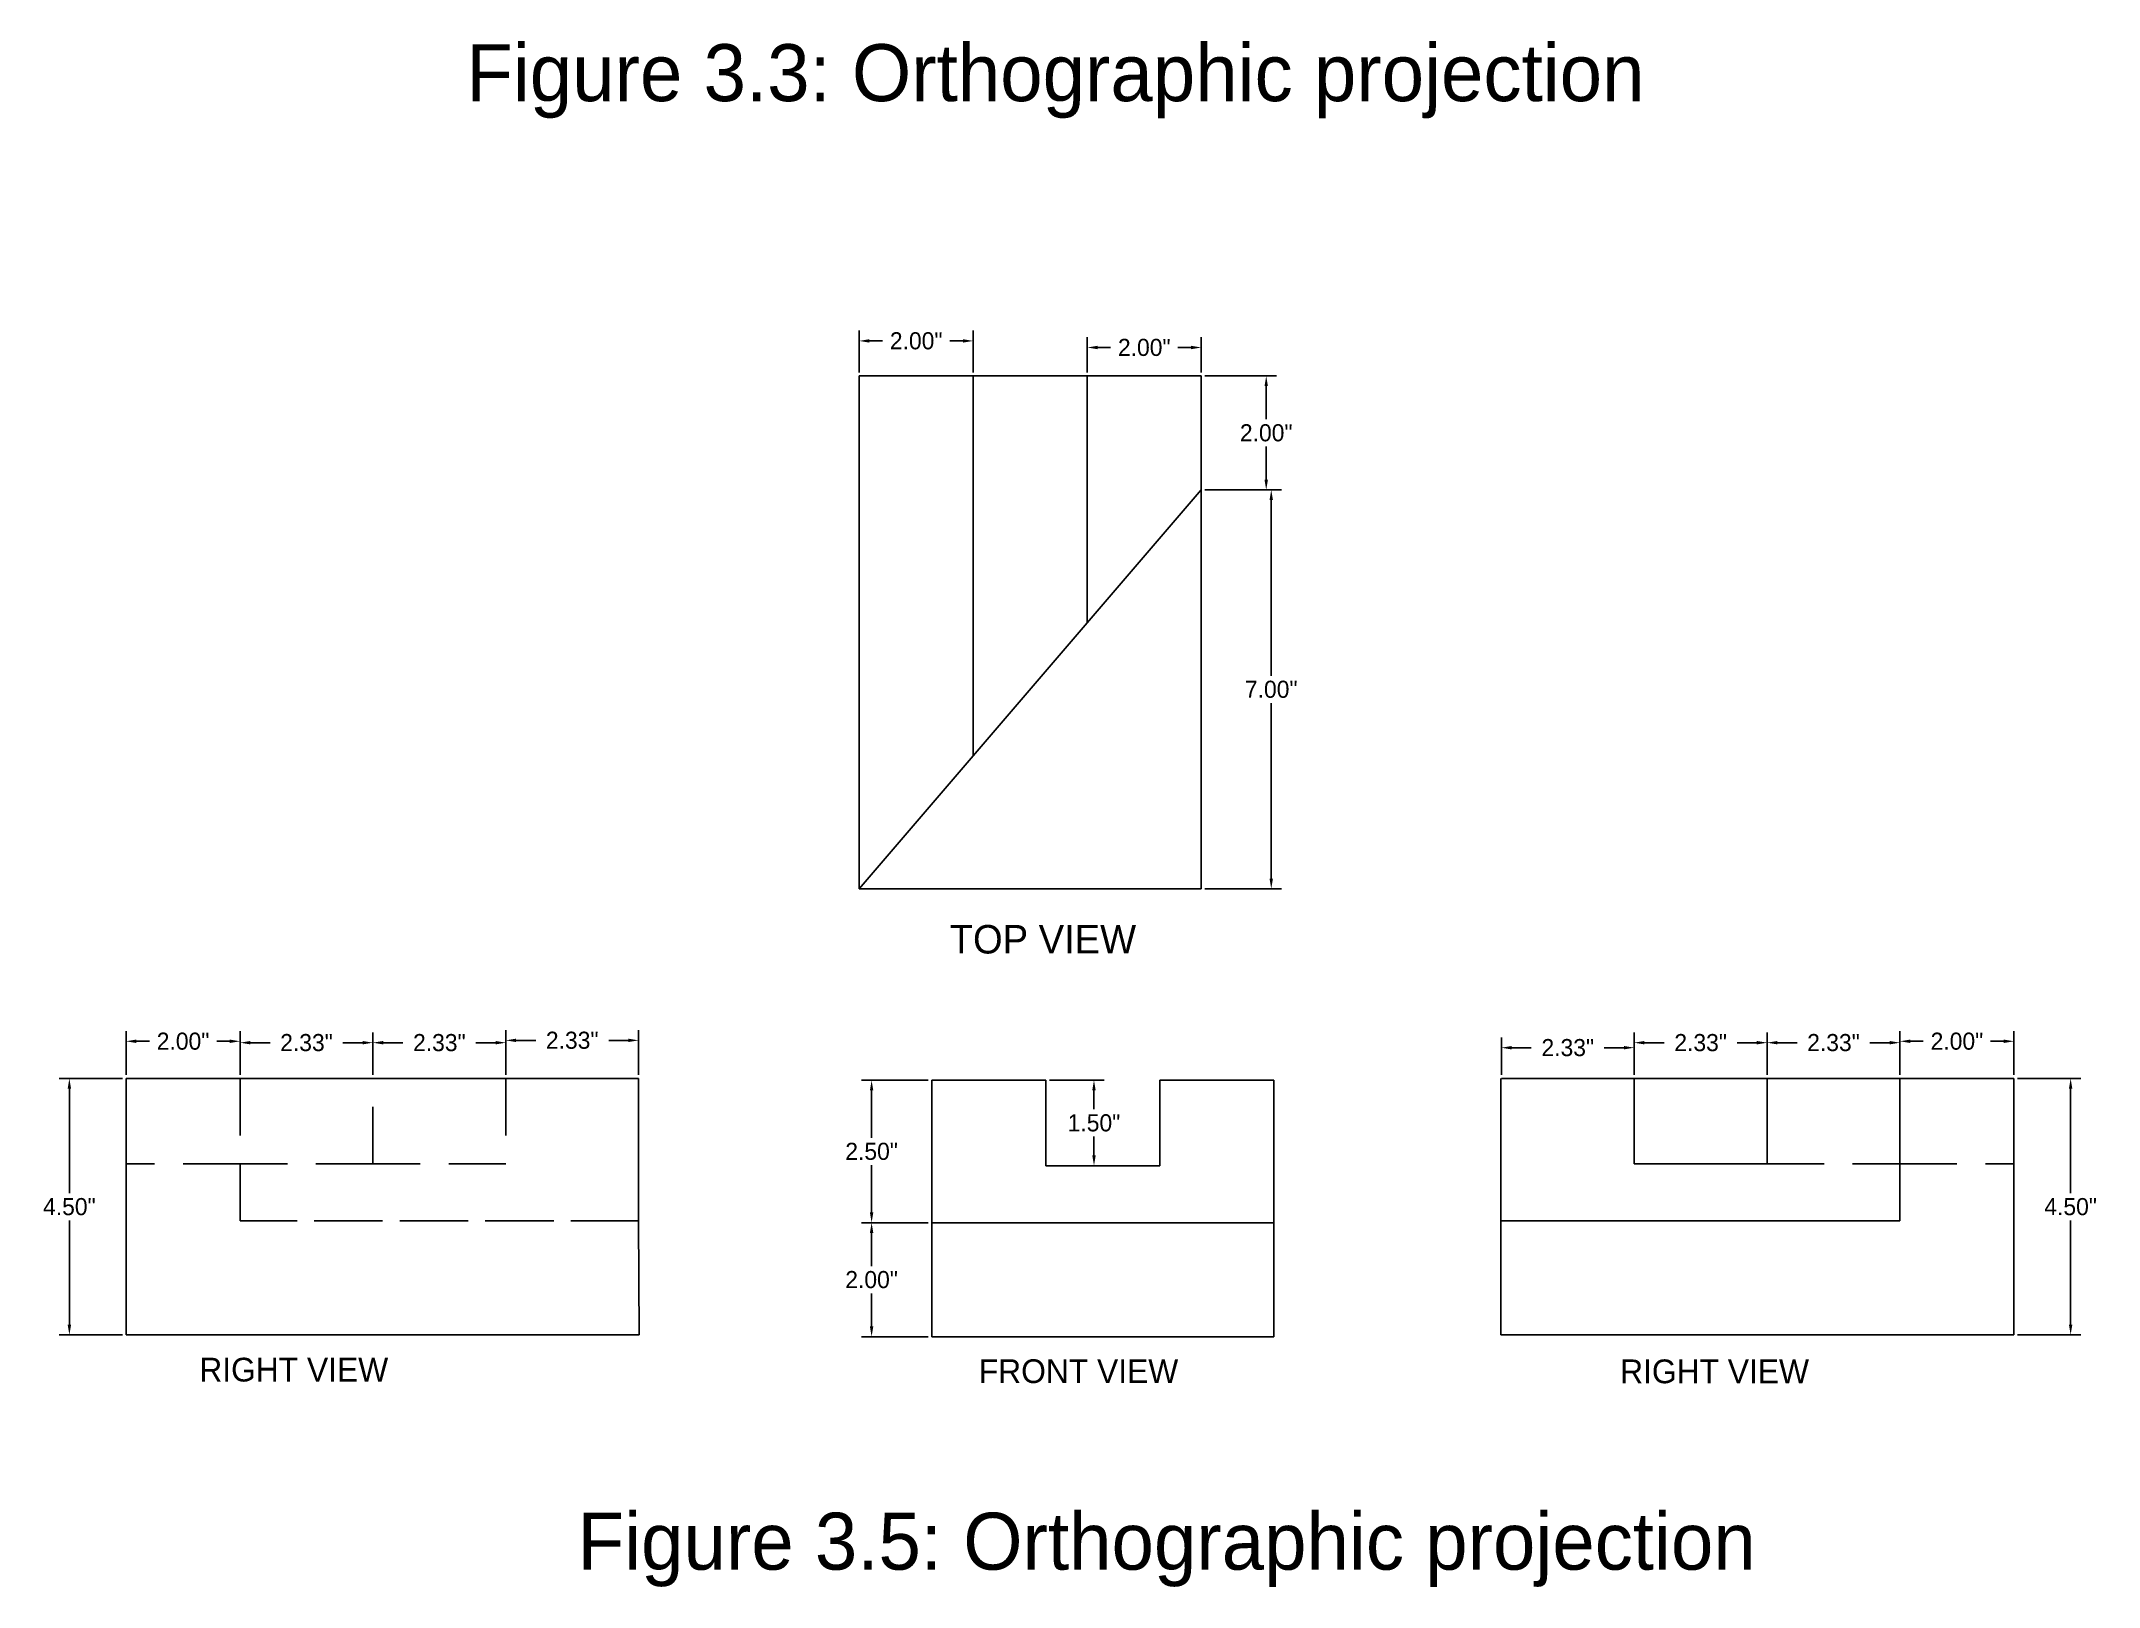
# Model space of a CAD drawing. Header units: inches. Extents: x 4 to 531, y -296 to 303.
# Drawn here: x 47.45 to 83.54, y 81.96 to 109.08 of the extents above; entities that cross this region are included whole.
import ezdxf

# ---------------------------------------------------------------- set-up
doc = ezdxf.new("R2010")
doc.units = ezdxf.units.IN
doc.header["$MEASUREMENT"] = 0
for name, pattern in [('ACAD_ISO02W100', [15, 12, -3]), ('ACAD_ISO03W100', [30, 12, -18]), ('DASHEDX2', [1.5, 1, -0.5])]:
    doc.linetypes.add(name, pattern=pattern)
doc.dimstyles.new('DimInches', dxfattribs={"dimtxt": 0.3, "dimasz": 0.18, "dimexe": 0.18, "dimexo": 0.0625, "dimgap": 0.09, "dimtad": 0, "dimtih": 1, "dimtoh": 1, "dimzin": 0, "dimdsep": 46, "dimlunit": 3, "dimtxsty": 'Standard', "dimcen": 0.09, "dimclrt": 2, "dimadec": 0, "dimazin": 0, "dimtfac": 1, "dimtofl": 0, "dimtmove": 0, "dimatfit": 3, "dimfxl": 1, "dimtolj": 1, "dimtzin": 0, "dimarcsym": 0})

msp = doc.modelspace()

# ---------------------------------------------------------------- texts
for s, insert, char_height, width, attachment_point in [('Figure 3.3: Orthographic projection', (65.235, 109.022), 1, 33.07097, 2), ('TOP VIEW', (63.382, 93.568), 0.5, 4.77885, 1), ('RIGHT VIEW', (50.221, 85.975), 0.4167, 4.07152, 1), ('FRONT VIEW', (63.892, 85.948), 0.4167, 4.48736, 1), ('RIGHT VIEW', (75.14, 85.945), 0.4167, 4.07152, 1), ('Figure 3.5: Orthographic projection', (67.187, 83.257), 1, 33.07097, 2)]:
    msp.add_mtext(s, dxfattribs=dict(insert=insert, char_height=char_height, width=width, attachment_point=attachment_point))

# ---------------------------------------------------------------- blocks, each defined once
blk = doc.blocks.new('*D183')
at = {"color": 0, "lineweight": -2}
for p, q in [((61.794, 103.264), (61.794, 103.996)), ((63.794, 103.264), (63.794, 103.996)), ((61.974, 103.816), (62.204, 103.816)), ((63.614, 103.816), (63.384, 103.816))]:
    blk.add_line(p, q, dxfattribs=at)
at = {"color": 0}
for points in [[(61.974, 103.846), (61.974, 103.786), (61.794, 103.816)], [(63.614, 103.846), (63.614, 103.786), (63.794, 103.816)]]:
    blk.add_solid(points, dxfattribs=at)
at = {"layer": 'Defpoints', "color": 0}
for p in [(63.794, 103.816), (61.794, 103.202), (63.794, 103.202)]:
    blk.add_point(p, dxfattribs=at)
at = {"color": 2, "insert": (62.794, 103.816), "char_height": 0.3, "attachment_point": 5}
blk.add_mtext('\\A1;2.00"', dxfattribs=at)
blk = doc.blocks.new('*D184')
at = {"color": 0, "lineweight": -2}
for p, q in [((65.794, 103.264), (65.794, 103.88)), ((65.974, 103.7), (66.204, 103.7)), ((67.614, 103.7), (67.384, 103.7)), ((67.794, 103.264), (67.794, 103.88))]:
    blk.add_line(p, q, dxfattribs=at)
at = {"color": 0}
for points in [[(65.974, 103.73), (65.974, 103.67), (65.794, 103.7)], [(67.614, 103.73), (67.614, 103.67), (67.794, 103.7)]]:
    blk.add_solid(points, dxfattribs=at)
at = {"layer": 'Defpoints', "color": 0}
for p in [(67.794, 103.7), (65.794, 103.202), (67.794, 103.202)]:
    blk.add_point(p, dxfattribs=at)
at = {"color": 2, "insert": (66.794, 103.7), "char_height": 0.3, "attachment_point": 5}
blk.add_mtext('\\A1;2.00"', dxfattribs=at)
blk = doc.blocks.new('*D185')
at = {"color": 0, "lineweight": -2}
for p, q in [((67.857, 103.202), (69.113, 103.202)), ((68.933, 103.022), (68.933, 102.442)), ((68.933, 101.382), (68.933, 101.962)), ((67.857, 101.202), (69.113, 101.202))]:
    blk.add_line(p, q, dxfattribs=at)
at = {"color": 0}
for points in [[(68.903, 103.022), (68.963, 103.022), (68.933, 103.202)], [(68.903, 101.382), (68.963, 101.382), (68.933, 101.202)]]:
    blk.add_solid(points, dxfattribs=at)
at = {"layer": 'Defpoints', "color": 0}
for p in [(67.794, 103.202), (67.794, 101.202), (68.933, 101.202)]:
    blk.add_point(p, dxfattribs=at)
at = {"color": 2, "insert": (68.933, 102.202), "char_height": 0.3, "attachment_point": 5}
blk.add_mtext('\\A1;2.00"', dxfattribs=at)
blk = doc.blocks.new('*D186')
at = {"color": 0, "lineweight": -2}
for p, q in [((67.857, 101.202), (69.201, 101.202)), ((69.021, 101.022), (69.021, 97.942)), ((69.021, 94.382), (69.021, 97.462)), ((67.857, 94.202), (69.201, 94.202))]:
    blk.add_line(p, q, dxfattribs=at)
at = {"color": 0}
for points in [[(68.991, 101.022), (69.051, 101.022), (69.021, 101.202)], [(68.991, 94.382), (69.051, 94.382), (69.021, 94.202)]]:
    blk.add_solid(points, dxfattribs=at)
at = {"layer": 'Defpoints', "color": 0}
for p in [(67.794, 101.202), (67.794, 94.202), (69.021, 94.202)]:
    blk.add_point(p, dxfattribs=at)
at = {"color": 2, "insert": (69.021, 97.702), "char_height": 0.3, "attachment_point": 5}
blk.add_mtext('\\A1;7.00"', dxfattribs=at)
blk = doc.blocks.new('*D188')
at = {"color": 0, "lineweight": -2}
for p, q in [((65.13, 90.845), (66.092, 90.845)), ((65.912, 90.665), (65.912, 90.335)), ((65.912, 89.525), (65.912, 89.855)), ((65.13, 89.345), (66.092, 89.345))]:
    blk.add_line(p, q, dxfattribs=at)
at = {"color": 0}
for points in [[(65.882, 90.665), (65.942, 90.665), (65.912, 90.845)], [(65.882, 89.525), (65.942, 89.525), (65.912, 89.345)]]:
    blk.add_solid(points, dxfattribs=at)
at = {"layer": 'Defpoints', "color": 0}
for p in [(65.067, 90.845), (65.067, 89.345), (65.912, 89.345)]:
    blk.add_point(p, dxfattribs=at)
at = {"color": 2, "insert": (65.912, 90.095), "char_height": 0.3, "attachment_point": 5}
blk.add_mtext('\\A1;1.50"', dxfattribs=at)
blk = doc.blocks.new('*D189')
at = {"color": 0, "lineweight": -2}
for p, q in [((63.005, 90.845), (61.832, 90.845)), ((62.012, 90.665), (62.012, 89.835)), ((62.012, 88.525), (62.012, 89.355)), ((63.005, 88.345), (61.832, 88.345))]:
    blk.add_line(p, q, dxfattribs=at)
at = {"color": 0}
for points in [[(61.982, 90.665), (62.042, 90.665), (62.012, 90.845)], [(61.982, 88.525), (62.042, 88.525), (62.012, 88.345)]]:
    blk.add_solid(points, dxfattribs=at)
at = {"layer": 'Defpoints', "color": 0}
for p in [(63.067, 90.845), (62.012, 88.345), (63.067, 88.345)]:
    blk.add_point(p, dxfattribs=at)
at = {"color": 2, "insert": (62.012, 89.595), "char_height": 0.3, "attachment_point": 5}
blk.add_mtext('\\A1;2.50"', dxfattribs=at)
blk = doc.blocks.new('*D190')
at = {"color": 0, "lineweight": -2}
for p, q in [((62.942, 88.345), (61.832, 88.345)), ((62.012, 88.165), (62.012, 87.585)), ((62.012, 86.525), (62.012, 87.105)), ((63.005, 86.345), (61.832, 86.345))]:
    blk.add_line(p, q, dxfattribs=at)
at = {"color": 0}
for points in [[(61.982, 88.165), (62.042, 88.165), (62.012, 88.345)], [(61.982, 86.525), (62.042, 86.525), (62.012, 86.345)]]:
    blk.add_solid(points, dxfattribs=at)
at = {"layer": 'Defpoints', "color": 0}
for p in [(62.012, 88.345), (63.005, 88.345), (63.067, 86.345)]:
    blk.add_point(p, dxfattribs=at)
at = {"color": 2, "insert": (62.012, 87.345), "char_height": 0.3, "attachment_point": 5}
blk.add_mtext('\\A1;2.00"', dxfattribs=at)
blk = doc.blocks.new('*D193')
at = {"color": 0, "linetype": 'ACAD_ISO03W100', "lineweight": -2}
for p, q in [((75.387, 90.938), (75.387, 91.683)), ((77.717, 90.938), (77.717, 91.683)), ((75.567, 91.503), (75.912, 91.503)), ((77.537, 91.503), (77.192, 91.503))]:
    blk.add_line(p, q, dxfattribs=at)
at = {"color": 0, "linetype": 'ACAD_ISO03W100'}
for points in [[(75.567, 91.533), (75.567, 91.473), (75.387, 91.503)], [(77.537, 91.533), (77.537, 91.473), (77.717, 91.503)]]:
    blk.add_solid(points, dxfattribs=at)
at = {"layer": 'Defpoints', "color": 0, "linetype": 'ACAD_ISO03W100'}
for p in [(77.717, 91.503), (75.387, 90.875), (77.717, 90.875)]:
    blk.add_point(p, dxfattribs=at)
at = {"color": 2, "linetype": 'ACAD_ISO03W100', "insert": (76.552, 91.503), "char_height": 0.3, "attachment_point": 5}
blk.add_mtext('\\A1;2.33"', dxfattribs=at)
blk = doc.blocks.new('*D194')
at = {"color": 0, "linetype": 'ACAD_ISO03W100', "lineweight": -2}
for p, q in [((77.717, 90.938), (77.717, 91.683)), ((80.047, 90.938), (80.047, 91.683)), ((77.897, 91.503), (78.242, 91.503)), ((79.867, 91.503), (79.522, 91.503))]:
    blk.add_line(p, q, dxfattribs=at)
at = {"color": 0, "linetype": 'ACAD_ISO03W100'}
for points in [[(77.897, 91.533), (77.897, 91.473), (77.717, 91.503)], [(79.867, 91.533), (79.867, 91.473), (80.047, 91.503)]]:
    blk.add_solid(points, dxfattribs=at)
at = {"layer": 'Defpoints', "color": 0, "linetype": 'ACAD_ISO03W100'}
for p in [(80.047, 91.503), (77.717, 90.875), (80.047, 90.875)]:
    blk.add_point(p, dxfattribs=at)
at = {"color": 2, "linetype": 'ACAD_ISO03W100', "insert": (78.882, 91.503), "char_height": 0.3, "attachment_point": 5}
blk.add_mtext('\\A1;2.33"', dxfattribs=at)
blk = doc.blocks.new('*D195')
at = {"color": 0, "linetype": 'ACAD_ISO03W100', "lineweight": -2}
for p, q in [((80.047, 90.938), (80.047, 91.708)), ((82.047, 90.938), (82.047, 91.708)), ((80.227, 91.528), (80.457, 91.528)), ((81.867, 91.528), (81.637, 91.528))]:
    blk.add_line(p, q, dxfattribs=at)
at = {"color": 0, "linetype": 'ACAD_ISO03W100'}
for points in [[(80.227, 91.558), (80.227, 91.498), (80.047, 91.528)], [(81.867, 91.558), (81.867, 91.498), (82.047, 91.528)]]:
    blk.add_solid(points, dxfattribs=at)
at = {"layer": 'Defpoints', "color": 0, "linetype": 'ACAD_ISO03W100'}
for p in [(82.047, 91.528), (80.047, 90.875), (82.047, 90.875)]:
    blk.add_point(p, dxfattribs=at)
at = {"color": 2, "linetype": 'ACAD_ISO03W100', "insert": (81.047, 91.528), "char_height": 0.3, "attachment_point": 5}
blk.add_mtext('\\A1;2.00"', dxfattribs=at)
blk = doc.blocks.new('*D196')
at = {"color": 0, "lineweight": -2}
for p, q in [((82.11, 90.875), (83.221, 90.875)), ((83.041, 90.695), (83.041, 88.865)), ((83.041, 86.555), (83.041, 88.385)), ((82.11, 86.375), (83.221, 86.375))]:
    blk.add_line(p, q, dxfattribs=at)
at = {"color": 0}
for points in [[(83.011, 90.695), (83.071, 90.695), (83.041, 90.875)], [(83.011, 86.555), (83.071, 86.555), (83.041, 86.375)]]:
    blk.add_solid(points, dxfattribs=at)
at = {"layer": 'Defpoints', "color": 0}
for p in [(82.047, 90.875), (82.047, 86.375), (83.041, 86.375)]:
    blk.add_point(p, dxfattribs=at)
at = {"color": 2, "insert": (83.041, 88.625), "char_height": 0.3, "attachment_point": 5}
blk.add_mtext('\\A1;4.50"', dxfattribs=at)
blk = doc.blocks.new('*D198')
at = {"color": 0, "linetype": 'ACAD_ISO03W100', "lineweight": -2}
for p, q in [((53.266, 90.938), (53.266, 91.683)), ((55.596, 90.938), (55.596, 91.683)), ((53.446, 91.503), (53.791, 91.503)), ((55.416, 91.503), (55.071, 91.503))]:
    blk.add_line(p, q, dxfattribs=at)
at = {"color": 0, "linetype": 'ACAD_ISO03W100'}
for points in [[(53.446, 91.533), (53.446, 91.473), (53.266, 91.503)], [(55.416, 91.533), (55.416, 91.473), (55.596, 91.503)]]:
    blk.add_solid(points, dxfattribs=at)
at = {"layer": 'Defpoints', "color": 0, "linetype": 'ACAD_ISO03W100'}
for p in [(53.266, 91.503), (53.266, 90.875), (55.596, 90.875)]:
    blk.add_point(p, dxfattribs=at)
at = {"color": 2, "linetype": 'ACAD_ISO03W100', "insert": (54.431, 91.503), "char_height": 0.3, "attachment_point": 5}
blk.add_mtext('\\A1;2.33"', dxfattribs=at)
blk = doc.blocks.new('*D199')
at = {"color": 0, "linetype": 'ByBlock', "lineweight": -2}
for p, q in [((50.936, 90.938), (50.936, 91.683)), ((53.266, 90.938), (53.266, 91.683)), ((51.116, 91.503), (51.461, 91.503)), ((53.086, 91.503), (52.741, 91.503))]:
    blk.add_line(p, q, dxfattribs=at)
at = {"color": 0, "linetype": 'ByBlock'}
for points in [[(51.116, 91.533), (51.116, 91.473), (50.936, 91.503)], [(53.086, 91.533), (53.086, 91.473), (53.266, 91.503)]]:
    blk.add_solid(points, dxfattribs=at)
at = {"layer": 'Defpoints', "color": 0, "linetype": 'ByBlock'}
for p in [(50.936, 91.503), (50.936, 90.875), (53.266, 90.875)]:
    blk.add_point(p, dxfattribs=at)
at = {"color": 2, "linetype": 'ByBlock', "insert": (52.101, 91.503), "char_height": 0.3, "attachment_point": 5}
blk.add_mtext('\\A1;2.33"', dxfattribs=at)
blk = doc.blocks.new('*D200')
at = {"color": 0, "linetype": 'ByBlock', "lineweight": -2}
for p, q in [((48.936, 90.938), (48.936, 91.708)), ((50.936, 90.938), (50.936, 91.708)), ((49.116, 91.528), (49.346, 91.528)), ((50.756, 91.528), (50.526, 91.528))]:
    blk.add_line(p, q, dxfattribs=at)
at = {"color": 0, "linetype": 'ByBlock'}
for points in [[(49.116, 91.558), (49.116, 91.498), (48.936, 91.528)], [(50.756, 91.558), (50.756, 91.498), (50.936, 91.528)]]:
    blk.add_solid(points, dxfattribs=at)
at = {"layer": 'Defpoints', "color": 0, "linetype": 'ByBlock'}
for p in [(48.936, 91.528), (48.936, 90.875), (50.936, 90.875)]:
    blk.add_point(p, dxfattribs=at)
at = {"color": 2, "linetype": 'ByBlock', "insert": (49.936, 91.528), "char_height": 0.3, "attachment_point": 5}
blk.add_mtext('\\A1;2.00"', dxfattribs=at)
blk = doc.blocks.new('*D201')
at = {"color": 0, "linetype": 'ByBlock', "lineweight": -2}
for p, q in [((48.873, 90.875), (47.762, 90.875)), ((47.942, 90.695), (47.942, 88.865)), ((47.942, 86.555), (47.942, 88.385)), ((48.873, 86.375), (47.762, 86.375))]:
    blk.add_line(p, q, dxfattribs=at)
at = {"color": 0, "linetype": 'ByBlock'}
for points in [[(47.912, 90.695), (47.972, 90.695), (47.942, 90.875)], [(47.912, 86.555), (47.972, 86.555), (47.942, 86.375)]]:
    blk.add_solid(points, dxfattribs=at)
at = {"layer": 'Defpoints', "color": 0, "linetype": 'ByBlock'}
for p in [(48.936, 90.875), (47.942, 86.375), (48.936, 86.375)]:
    blk.add_point(p, dxfattribs=at)
at = {"color": 2, "linetype": 'ByBlock', "insert": (47.942, 88.625), "char_height": 0.3, "attachment_point": 5}
blk.add_mtext('\\A1;4.50"', dxfattribs=at)
blk = doc.blocks.new('*D202')
at = {"color": 0, "linetype": 'ByBlock', "lineweight": -2}
for p, q in [((55.596, 90.938), (55.596, 91.724)), ((57.926, 90.938), (57.926, 91.724)), ((55.776, 91.544), (56.121, 91.544)), ((57.746, 91.544), (57.401, 91.544))]:
    blk.add_line(p, q, dxfattribs=at)
at = {"color": 0, "linetype": 'ByBlock'}
for points in [[(55.776, 91.574), (55.776, 91.514), (55.596, 91.544)], [(57.746, 91.574), (57.746, 91.514), (57.926, 91.544)]]:
    blk.add_solid(points, dxfattribs=at)
at = {"layer": 'Defpoints', "color": 0, "linetype": 'ByBlock'}
for p in [(57.926, 91.544), (55.596, 90.875), (57.926, 90.875)]:
    blk.add_point(p, dxfattribs=at)
at = {"color": 2, "linetype": 'ByBlock', "insert": (56.761, 91.544), "char_height": 0.3, "attachment_point": 5}
blk.add_mtext('\\A1;2.33"', dxfattribs=at)
blk = doc.blocks.new('*D224')
at = {"color": 0, "lineweight": -2}
for p, q in [((73.057, 90.938), (73.057, 91.595)), ((73.237, 91.415), (73.582, 91.415)), ((75.207, 91.415), (74.862, 91.415)), ((75.387, 90.938), (75.387, 91.595))]:
    blk.add_line(p, q, dxfattribs=at)
at = {"color": 0}
for points in [[(73.237, 91.445), (73.237, 91.385), (73.057, 91.415)], [(75.207, 91.445), (75.207, 91.385), (75.387, 91.415)]]:
    blk.add_solid(points, dxfattribs=at)
at = {"layer": 'Defpoints', "color": 0}
for p in [(75.387, 91.415), (73.057, 90.875), (75.387, 90.875)]:
    blk.add_point(p, dxfattribs=at)
at = {"color": 2, "insert": (74.222, 91.415), "char_height": 0.3, "attachment_point": 5}
blk.add_mtext('\\A1;2.33"', dxfattribs=at)

# ---------------------------------------------------------------- dimensions: what is measured, and where the dimension line sits
for base, p1, p2, picture, middle in [((63.794, 103.816), (61.794, 103.202), (63.794, 103.202), '*D183', (62.794, 103.816)), ((67.794, 103.7), (65.794, 103.202), (67.794, 103.202), '*D184', (66.794, 103.7)), ((75.387, 91.415), (73.057, 90.875), (75.387, 90.875), '*D224', (74.222, 91.415))]:
    dim = msp.add_linear_dim(base=base, p1=p1, p2=p2, dimstyle='DimInches')
    dim.commit()
    dim.dimension.update_dxf_attribs({"geometry": picture, "text_midpoint": middle})
for base, p1, p2, picture, middle in [((68.933, 101.202), (67.794, 103.202), (67.794, 101.202), '*D185', (68.933, 102.202)), ((69.021, 94.202), (67.794, 101.202), (67.794, 94.202), '*D186', (69.021, 97.702)), ((62.012, 88.345), (63.067, 90.845), (63.067, 88.345), '*D189', (62.012, 89.595)), ((65.912, 89.345), (65.067, 90.845), (65.067, 89.345), '*D188', (65.912, 90.095)), ((83.041, 86.375), (82.047, 90.875), (82.047, 86.375), '*D196', (83.041, 88.625)), ((62.012, 88.345), (63.067, 86.345), (63.005, 88.345), '*D190', (62.012, 87.345))]:
    dim = msp.add_linear_dim(base=base, p1=p1, p2=p2, angle=90, dimstyle='DimInches')
    dim.commit()
    dim.dimension.update_dxf_attribs({"geometry": picture, "text_midpoint": middle})
at = {"linetype": 'ByBlock'}
for base, p1, p2, angle, picture, middle in [((48.936, 91.528), (50.936, 90.875), (48.936, 90.875), 180, '*D200', (49.936, 91.528)), ((50.936, 91.503), (53.266, 90.875), (50.936, 90.875), 180, '*D199', (52.101, 91.503)), ((47.942, 86.375), (48.936, 90.875), (48.936, 86.375), 90, '*D201', (47.942, 88.625))]:
    dim = msp.add_linear_dim(base=base, p1=p1, p2=p2, angle=angle, dimstyle='DimInches', dxfattribs=at)
    dim.commit()
    dim.dimension.update_dxf_attribs({"geometry": picture, "text_midpoint": middle})
at = {"linetype": 'ACAD_ISO03W100'}
dim = msp.add_linear_dim(base=(53.266, 91.503), p1=(55.596, 90.875), p2=(53.266, 90.875), angle=180, dimstyle='DimInches', dxfattribs=at)
dim.commit()
dim.dimension.update_dxf_attribs({"geometry": '*D198', "text_midpoint": (54.431, 91.503)})
at = {"linetype": 'ByBlock'}
dim = msp.add_linear_dim(base=(57.926, 91.544), p1=(55.596, 90.875), p2=(57.926, 90.875), dimstyle='DimInches', dxfattribs=at)
dim.commit()
dim.dimension.update_dxf_attribs({"geometry": '*D202', "text_midpoint": (56.761, 91.544)})
at = {"linetype": 'ACAD_ISO03W100'}
for base, p1, p2, picture, middle in [((77.717, 91.503), (75.387, 90.875), (77.717, 90.875), '*D193', (76.552, 91.503)), ((80.047, 91.503), (77.717, 90.875), (80.047, 90.875), '*D194', (78.882, 91.503)), ((82.047, 91.528), (80.047, 90.875), (82.047, 90.875), '*D195', (81.047, 91.528))]:
    dim = msp.add_linear_dim(base=base, p1=p1, p2=p2, dimstyle='DimInches', dxfattribs=at)
    dim.commit()
    dim.dimension.update_dxf_attribs({"geometry": picture, "text_midpoint": middle})

# ---------------------------------------------------------------- linework, layer by layer
for p, q in [((61.794, 103.202), (63.794, 103.202)), ((61.794, 94.202), (61.794, 103.202)), ((63.794, 103.202), (65.794, 103.202)), ((63.794, 103.202), (63.794, 96.535)), ((65.794, 103.202), (67.794, 103.202)), ((65.794, 103.202), (65.794, 98.868)), ((67.794, 103.202), (67.794, 101.202)), ((67.794, 101.202), (61.794, 94.202)), ((67.794, 101.202), (67.794, 94.202)), ((67.794, 94.202), (61.794, 94.202)), ((48.936, 88.375), (48.936, 90.875)), ((48.936, 90.875), (50.936, 90.875)), ((50.936, 90.875), (53.266, 90.875)), ((53.266, 90.875), (55.596, 90.875)), ((55.596, 90.875), (57.926, 90.875)), ((57.926, 90.875), (57.926, 88.375)), ((63.067, 90.845), (65.067, 90.845)), ((63.067, 88.345), (63.067, 90.845)), ((65.067, 90.845), (65.067, 89.345)), ((67.067, 90.845), (69.067, 90.845)), ((67.067, 89.345), (67.067, 90.845)), ((69.067, 90.845), (69.067, 88.345)), ((73.047, 88.375), (73.047, 90.875)), ((75.387, 90.875), (73.057, 90.875)), ((77.717, 90.875), (75.387, 90.875)), ((75.387, 90.875), (75.387, 89.375)), ((80.047, 90.875), (77.717, 90.875)), ((77.717, 89.375), (77.717, 90.875)), ((82.047, 90.875), (80.047, 90.875)), ((80.047, 88.375), (80.047, 90.875)), ((82.047, 88.375), (82.047, 90.875)), ((48.936, 89.375), (48.936, 89.375)), ((65.067, 89.345), (67.067, 89.345)), ((75.387, 89.375), (77.717, 89.375)), ((82.047, 89.375), (82.047, 89.375)), ((48.936, 86.375), (48.936, 88.375)), ((57.926, 88.375), (57.936, 86.375)), ((63.067, 86.345), (63.067, 88.345)), ((63.067, 88.345), (69.067, 88.345)), ((69.067, 88.345), (69.067, 86.345)), ((73.047, 86.375), (73.047, 88.375)), ((73.047, 88.375), (80.047, 88.375)), ((82.047, 86.375), (82.047, 88.375)), ((57.936, 86.375), (48.936, 86.375)), ((69.067, 86.345), (63.067, 86.345)), ((73.047, 86.375), (82.047, 86.375))]:
    msp.add_line(p, q)
at = {"linetype": 'DASHEDX2'}
for p, q in [((50.936, 88.375), (50.936, 90.875)), ((53.266, 89.375), (53.266, 90.875)), ((55.596, 90.875), (55.596, 89.375)), ((50.936, 89.375), (48.936, 89.375)), ((53.266, 89.375), (50.936, 89.375)), ((55.596, 89.375), (53.266, 89.375)), ((77.717, 89.375), (80.047, 89.375)), ((80.047, 89.375), (82.047, 89.375))]:
    msp.add_line(p, q, dxfattribs=at)
at = {"linetype": 'ACAD_ISO02W100', "ltscale": 0.1}
msp.add_line((57.936, 88.375), (50.936, 88.375), dxfattribs=at)

msp.set_redraw_order([(e.dxf.handle, doc.entitydb.next_handle()) for e in msp.query("TEXT MTEXT ATTDEF DIMENSION ARC_DIMENSION")])  # texts and dimensions are drawn at this point

doc.saveas('drawing.dxf')
